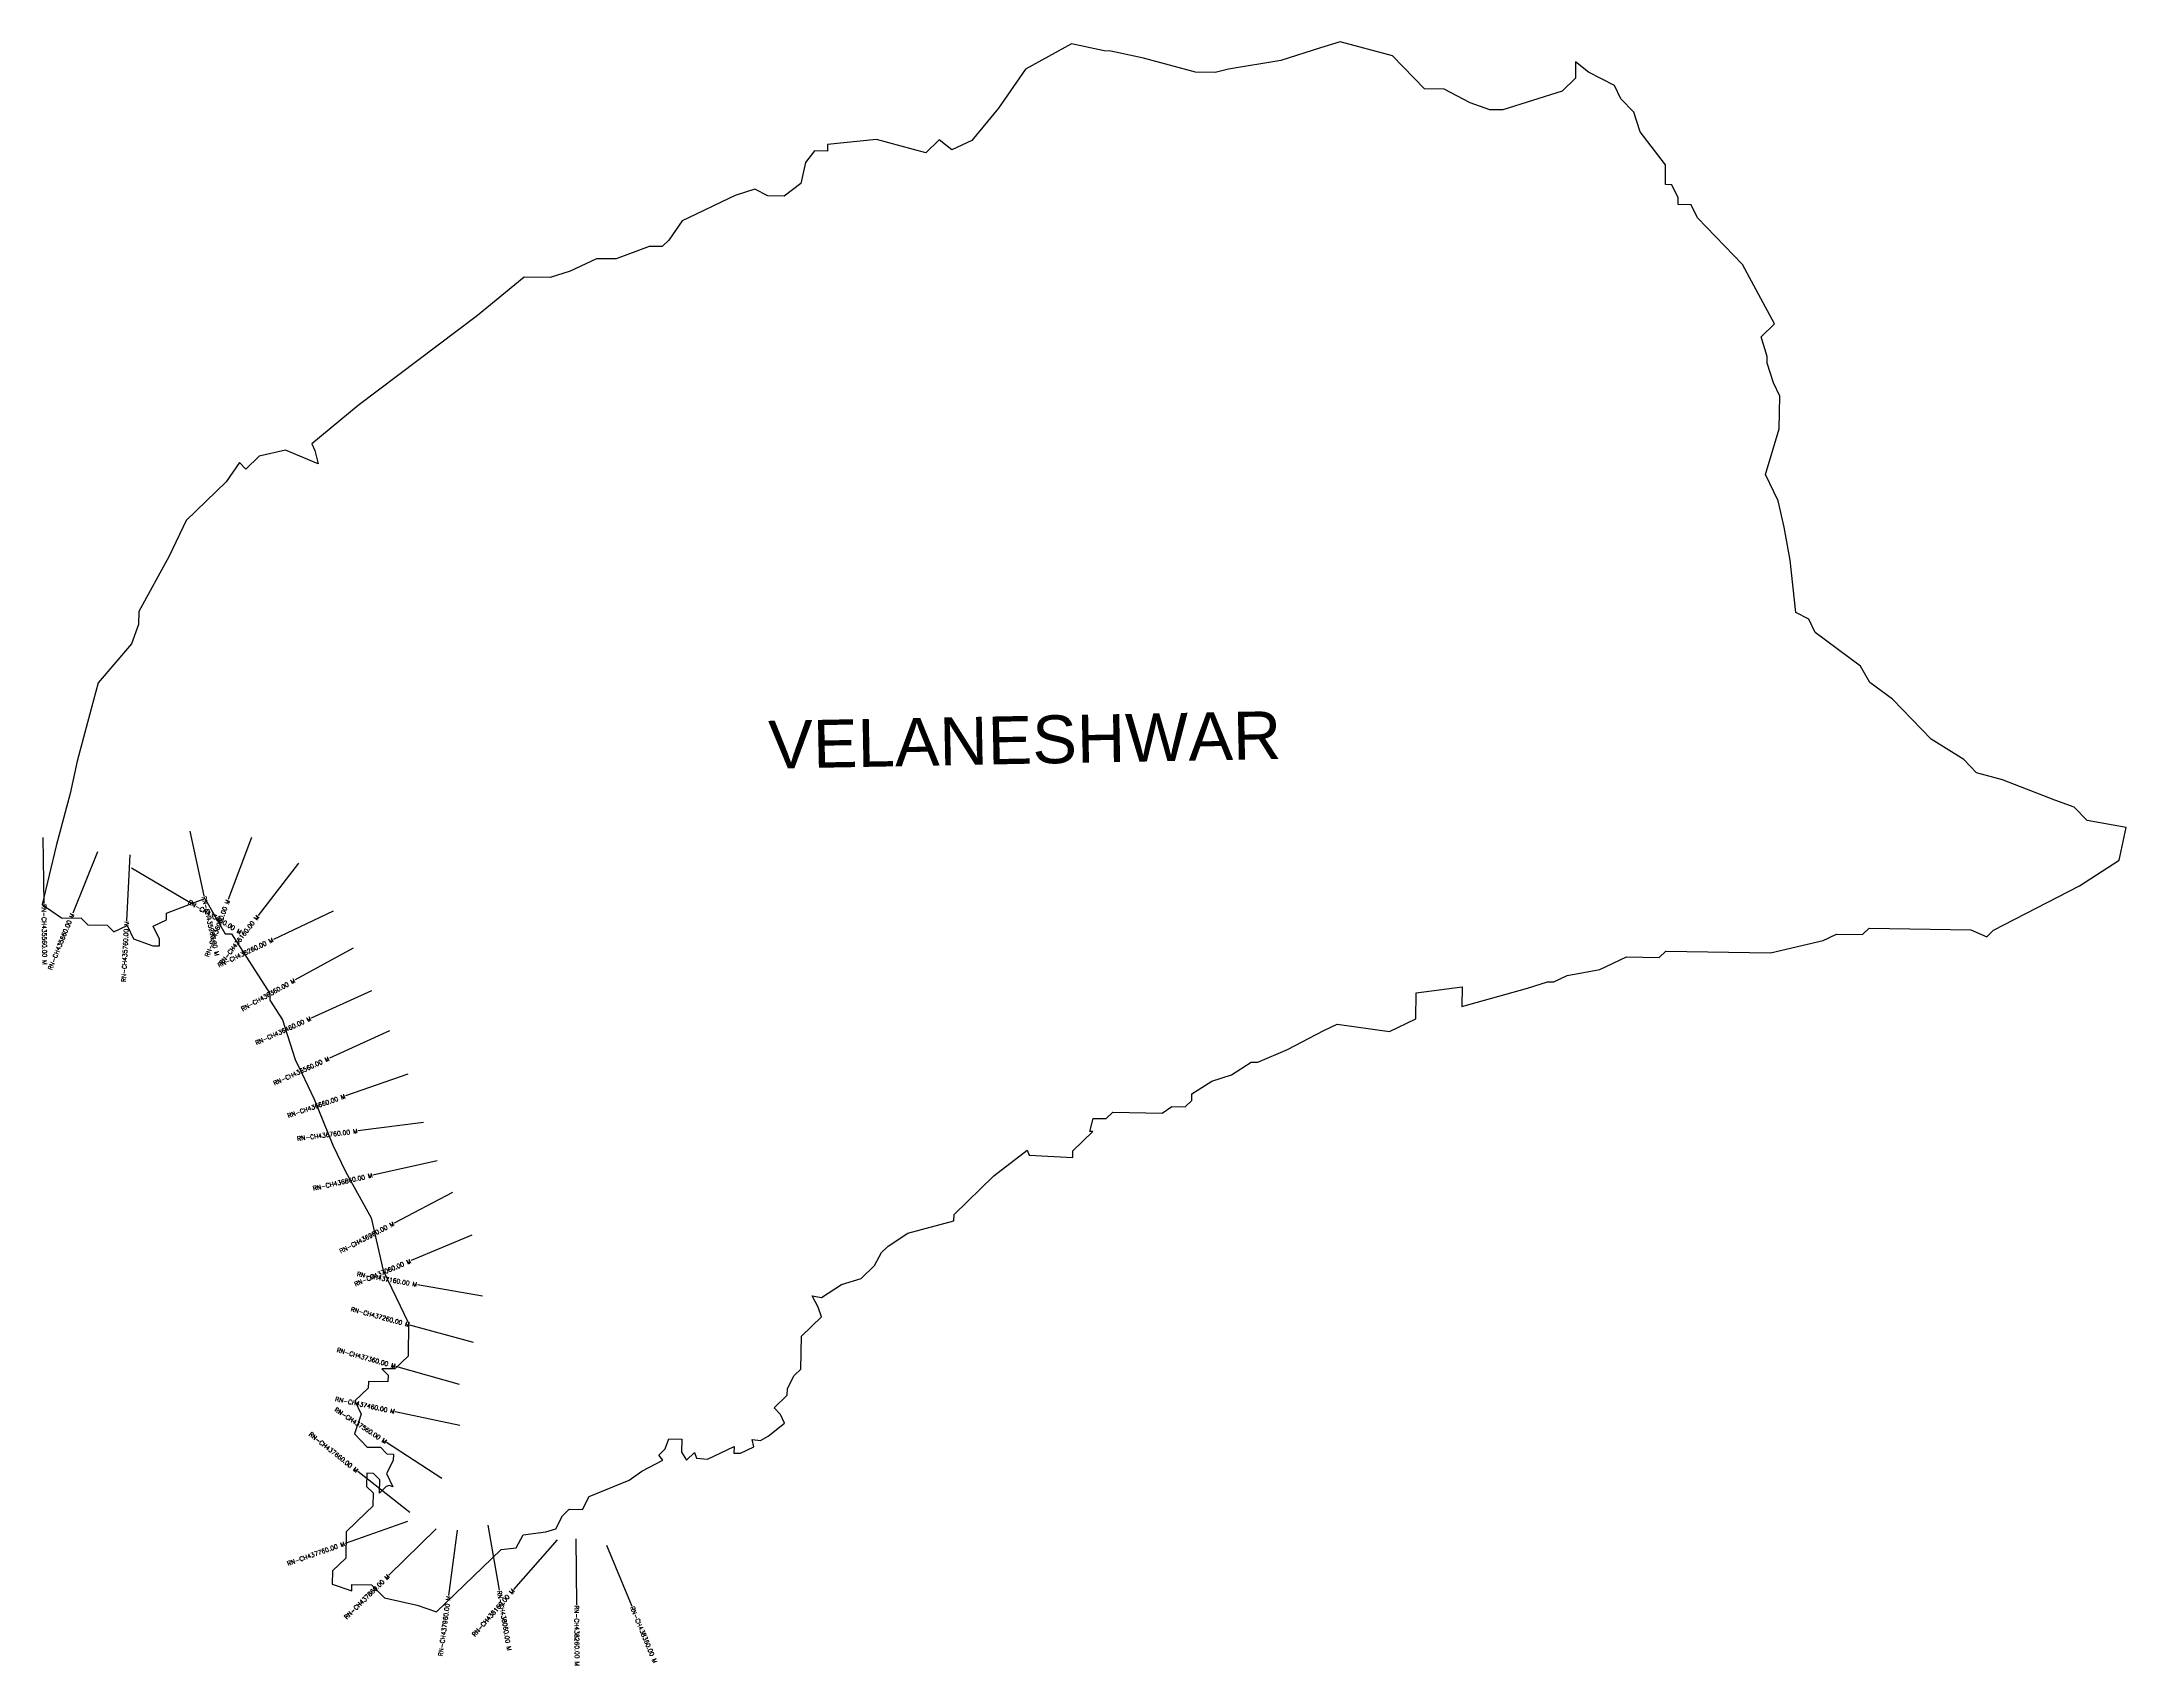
# Model space of a CAD drawing. Header units: metres. Extents: x 308956 to 313690, y 1921254 to 1924941.
import ezdxf
from ezdxf.enums import TextEntityAlignment as Align

# ---------------------------------------------------------------- set-up
doc = ezdxf.new("R2010")
doc.units = ezdxf.units.M
for name, color, linetype in [('CS', 134, 'Continuous'), ('CSMark', 6, 'Continuous'), ('VILLAGE BOUNDRY', 10, 'Continuous'), ('VILLAGE NAME', 250, 'Continuous')]:
    doc.layers.add(name, color=color, linetype=linetype)
doc.styles.get("Standard").update_dxf_attribs({"font": 'simplex.shx'})

msp = doc.modelspace()

# ---------------------------------------------------------------- linework, layer by layer
at = {"layer": 'CS'}
for p, q in [((308958.6, 1923134), (308961, 1922984)), ((309292.2, 1923148), (309324.4, 1923001.4)), ((309432.4, 1923133.7), (309379.8, 1922993.2)), ((309082.7, 1923101.4), (309026.5, 1922962.3)), ((309156.4, 1923094.5), (309148.9, 1922944.7)), ((309160, 1923065.2), (309289.1, 1922988.9)), ((309539.5, 1923075.6), (309447.8, 1922956.9)), ((309617.7, 1922966.9), (309482.2, 1922902.5)), ((309663.3, 1922883), (309532, 1922810.6)), ((309705.1, 1922785.7), (309568.4, 1922723.9)), ((309746.2, 1922694.7), (309609.6, 1922632.8)), ((309787.7, 1922596.2), (309646, 1922547.2)), ((309823, 1922486.8), (309674.2, 1922467.7)), ((309854.3, 1922399.9), (309707.9, 1922367.1)), ((309889.2, 1922328.1), (309756.4, 1922258.2)), ((309933.3, 1922231.2), (309795, 1922173.1)), ((309956.9, 1922092.1), (309809.2, 1922118.4)), ((309937, 1921987.3), (309792.3, 1922026.8)), ((309904.8, 1921892.1), (309760.4, 1921932.9)), ((309905.6, 1921798.5), (309758.9, 1921830)), ((309865.1, 1921678.2), (309739.4, 1921760.1)), ((309791.8, 1921601.4), (309674, 1921694.3)), ((309786.6, 1921580.6), (309645.1, 1921530.8)), ((309969.4, 1921572.3), (309994.7, 1921424.5)), ((309851.7, 1921563.8), (309744.7, 1921458.7)), ((309899.5, 1921561.1), (309879.9, 1921412.3)), ((310126.5, 1921539), (310027.8, 1921426.1)), ((310169.3, 1921541.4), (310170.8, 1921391.4)), ((310238.7, 1921526.6), (310296.4, 1921388.1))]:
    msp.add_line(p, q, dxfattribs=at)
at = {"layer": 'VILLAGE BOUNDRY'}
msp.add_lwpolyline([(312902.1, 1924061.9), (312903.3, 1924136.3), (312888.9, 1924166.3), (312874.8, 1924211.1), (312875, 1924226), (312860.9, 1924270.9), (312891.1, 1924300.1), (312819, 1924435.2), (312716.6, 1924541), (312702.2, 1924571), (312672.5, 1924571.5), (312672.7, 1924586.4), (312658.4, 1924616.3), (312643.5, 1924616.6), (312644.2, 1924661.2), (312586, 1924736.5), (312571.8, 1924781.4), (312542.6, 1924811.6), (312528.2, 1924841.6), (312469.2, 1924872.3), (312439.8, 1924895.1), (312439.2, 1924858), (312409, 1924828.7), (312274.4, 1924786.3), (312244.7, 1924786.8), (312200.3, 1924802.4), (312141.3, 1924833.1), (312096.7, 1924833.9), (312023.6, 1924909.4), (311905.1, 1924941.2), (311860.2, 1924927), (311770.5, 1924898.8), (311651.2, 1924878.4), (311621.3, 1924871.5), (311576.7, 1924872.2), (311458.2, 1924903.9), (311384.1, 1924920), (311369.2, 1924920.3), (311295.1, 1924936.4), (311190.1, 1924878.6), (311129.1, 1924790.4), (311068.4, 1924717), (311023.4, 1924695.4), (310994, 1924718.2), (310963.8, 1924688.9), (310852, 1924719.2), (310741, 1924707.5), (310740.7, 1924692.6), (310711, 1924693.1), (310690.4, 1924667), (310680, 1924619.3), (310642.3, 1924590.1), (310605.1, 1924590.8), (310575.7, 1924606.1), (310530.8, 1924592), (310500.8, 1924577.6), (310440.8, 1924548.9), (310410.9, 1924534.5), (310380.4, 1924490.3), (310365.2, 1924475.7), (310335.5, 1924476.2), (310260.7, 1924447.7), (310216.1, 1924448.4), (310156.1, 1924419.7), (310111.2, 1924405.5), (310051.7, 1924406.5), (309946.1, 1924319), (309675.1, 1924115.3), (309569.5, 1924027.7), (309576.6, 1924012.7), (309583.6, 1923982.9), (309509.8, 1924013.8), (309450, 1924000), (309419.8, 1923970.7), (309405.1, 1923985.8), (309374.7, 1923941.7), (309284, 1923853.9), (309245.4, 1923772.8), (309176.4, 1923647.5), (309176, 1923617.7), (309160.3, 1923573.4), (309084.5, 1923485.4), (309068.6, 1923426.1), (309036.9, 1923307.6), (309020.8, 1923233.6), (308989.1, 1923115.1), (308957.2, 1922981.7), (309001.3, 1922951.2), (309045.9, 1922950.5), (309060.5, 1922935.4), (309105.1, 1922934.6), (309119.8, 1922919.5), (309149.8, 1922933.9), (309164.2, 1922903.9), (309208.5, 1922888.3), (309223.4, 1922888), (309223.6, 1922902.9), (309209.3, 1922932.9), (309239.2, 1922947.3), (309239.5, 1922962.2), (309326.4, 1922995.3), (309372.6, 1922915.3), (309387.5, 1922915.1), (309474.5, 1922779.8), (309474.2, 1922764.9), (309503.2, 1922719.8), (309531.5, 1922630.1), (309545.9, 1922600.1), (309574.6, 1922540.1), (309617.5, 1922435.3), (309646.3, 1922375.3), (309704, 1922270.2), (309731.8, 1922150.8), (309789.3, 1922030.8), (309788.1, 1921956.4), (309757.9, 1921927.2), (309728.2, 1921927.7), (309742.8, 1921912.6), (309742.5, 1921897.7), (309697.9, 1921898.5), (309697.7, 1921883.6), (309667.4, 1921854.3), (309681.8, 1921824.3), (309666.2, 1921780), (309695.4, 1921749.7), (309725.2, 1921749.2), (309739.8, 1921734.1), (309754.7, 1921733.9), (309754.5, 1921719), (309739.1, 1921689.5), (309753.5, 1921659.5), (309745.1, 1921662.1), (309738.6, 1921659.8), (309723.5, 1921645.2), (309724, 1921674.9), (309709.3, 1921690), (309694.5, 1921690.3), (309694, 1921660.5), (309708.6, 1921645.4), (309708.1, 1921615.7), (309693, 1921601), (309647.6, 1921557.1), (309646.7, 1921497.7), (309616.4, 1921468.4), (309615.9, 1921438.6), (309660.3, 1921423.1), (309660.5, 1921437.9), (309705.1, 1921437.2), (309734.4, 1921407), (309808.5, 1921390.8), (309852.9, 1921375.3), (309999.3, 1921516.9), (310033.8, 1921521), (310049.2, 1921550.5), (310101.3, 1921557.1), (310123.8, 1921564.2), (310139.1, 1921593.6), (310154.2, 1921608.3), (310184, 1921607.8), (310199.3, 1921637.3), (310290.6, 1921674.8), (310319.3, 1921694.8), (310367, 1921720.1), (310357.7, 1921731.1), (310372.2, 1921746), (310380, 1921768.2), (310409.8, 1921767.7), (310409.3, 1921737.9), (310420.1, 1921719.6), (310439, 1921737.4), (310443.1, 1921724.6), (310468.5, 1921722.1), (310528.5, 1921750.9), (310528.3, 1921736), (310543.1, 1921735.7), (310573.1, 1921750.1), (310569.5, 1921767.1), (310588.2, 1921764.7), (310605.8, 1921774.6), (310643.1, 1921804.1), (310633.8, 1921823.5), (310619.2, 1921838.6), (310649.4, 1921867.8), (310649.6, 1921882.7), (310665, 1921912.2), (310680.1, 1921926.8), (310681.4, 1922001.2), (310726.7, 1922045.1), (310719.6, 1922067.5), (310705.8, 1922092.8), (310727.4, 1922089.7), (310772.5, 1922118.7), (310817.4, 1922132.8), (310847.6, 1922162.1), (310863, 1922191.6), (310878.1, 1922206.2), (310923.2, 1922235.2), (311027.8, 1922263.2), (311028.1, 1922278.1), (311118.8, 1922365.9), (311194.1, 1922424.1), (311198.7, 1922412.9), (311298, 1922407.5), (311298.2, 1922422.4), (311343.5, 1922466.3), (311336.1, 1922466.4), (311344, 1922496), (311373.8, 1922495.5), (311388.9, 1922510.2), (311500.4, 1922508.3), (311523, 1922522.8), (311552.7, 1922522.3), (311567.9, 1922536.9), (311568.1, 1922551.8), (311613.2, 1922580.8), (311658.1, 1922595), (311703.2, 1922624), (311718, 1922623.7), (311785.5, 1922652.4), (311868, 1922695.6), (311898, 1922710), (312016.7, 1922693.1), (312076.7, 1922721.9), (312077.6, 1922781.4), (312182, 1922794.5), (312181.3, 1922749.9), (312330.7, 1922792.1), (312375.6, 1922806.2), (312390.4, 1922806), (312420.4, 1922820.4), (312495, 1922834), (312555, 1922862.8), (312629.4, 1922861.5), (312644.5, 1922876.1), (312882.4, 1922872.2), (313001.9, 1922900), (313031.9, 1922914.4), (313091.3, 1922913.4), (313106.4, 1922928), (313337, 1922924.2), (313373.9, 1922908.7), (313389, 1922923.4), (313584, 1923024.3), (313674.2, 1923082.3), (313690.4, 1923156.4), (313601.4, 1923172.7), (313572.1, 1923203), (313527.8, 1923218.6), (313409.5, 1923265.1), (313350.3, 1923281), (313321.1, 1923311.2), (313247.4, 1923357.1), (313159.7, 1923447.8), (313108.2, 1923485.8), (313086.6, 1923523.3), (312983.7, 1923599.4), (312969.3, 1923629.4), (312939.8, 1923644.8), (312926.9, 1923764), (312913.2, 1923838.6), (312899.4, 1923898.4), (312870.6, 1923958.3)], close=True, dxfattribs=at)

# ---------------------------------------------------------------- texts
at = {"layer": 'CSMark'}
for s, rotation, p in [('RN-CH435860.00 M', 329.4157, (309290, 1922988.4)), ('RN-CH435960.00 M', 282.3956, (309324.6, 1923000.5)), ('RN-CH435560.00 M', 270.9072, (308961, 1922983)), ('RN-CH438060.00 M', 279.7343, (309994.9, 1921423.5)), ('RN-CH438260.00 M', 270.5752, (310170.8, 1921390.4)), ('RN-CH438360.00 M', 292.6353, (310296.8, 1921387.2))]:
    msp.add_text(s, height=10, rotation=rotation, dxfattribs=at).set_placement(p, align=Align.MIDDLE_LEFT)
for s, rotation, p in [('RN-CH436060.00 M', 69.4555, (309379.4, 1922992.3)), ('RN-CH435660.00 M', 67.9889, (309026.1, 1922961.4)), ('RN-CH435760.00 M', 87.1391, (309148.9, 1922943.7)), ('RN-CH436160.00 M', 52.297, (309447.1, 1922956.1)), ('RN-CH436260.00 M', 25.4015, (309481.3, 1922902.1)), ('RN-CH436360.00 M', 28.8569, (309531.1, 1922810.1)), ('RN-CH436460.00 M', 24.3266, (309567.5, 1922723.5)), ('RN-CH436560.00 M', 24.3721, (309608.7, 1922632.4)), ('RN-CH436660.00 M', 19.098, (309645.1, 1922546.8)), ('RN-CH436760.00 M', 7.3142, (309673.2, 1922467.5)), ('RN-CH436860.00 M', 12.6501, (309706.9, 1922366.9)), ('RN-CH436960.00 M', 27.7511, (309755.6, 1922257.8)), ('RN-CH437060.00 M', 22.7862, (309794.1, 1922172.7)), ('RN-CH437160.00 M', 349.8693, (309808.3, 1922118.6)), ('RN-CH437260.00 M', 344.736, (309791.4, 1922027)), ('RN-CH437360.00 M', 344.2116, (309759.4, 1921933.2)), ('RN-CH437460.00 M', 347.8889, (309757.9, 1921830.2)), ('RN-CH437560.00 M', 326.9137, (309738.5, 1921760.7)), ('RN-CH437660.00 M', 321.7135, (309673.2, 1921695)), ('RN-CH437760.00 M', 19.3692, (309644.1, 1921530.5)), ('RN-CH437860.00 M', 44.487, (309744, 1921458)), ('RN-CH438160.00 M', 48.8323, (310027.1, 1921425.4)), ('RN-CH437960.00 M', 82.488, (309879.8, 1921411.4))]:
    msp.add_text(s, height=10, rotation=rotation, dxfattribs=at).set_placement(p, align=Align.MIDDLE_RIGHT)
at = {"layer": 'VILLAGE NAME', "insert": (310605.3, 1923398.8), "char_height": 108.748, "attachment_point": 1, "rotation": 1.1028}
msp.add_mtext_dynamic_manual_height_columns('{\\fArial|b0|i0|c0|p34;VELANESHWAR}', width=1571.314, gutter_width=543.7, heights=[0], dxfattribs=at)

doc.saveas('drawing.dxf')
